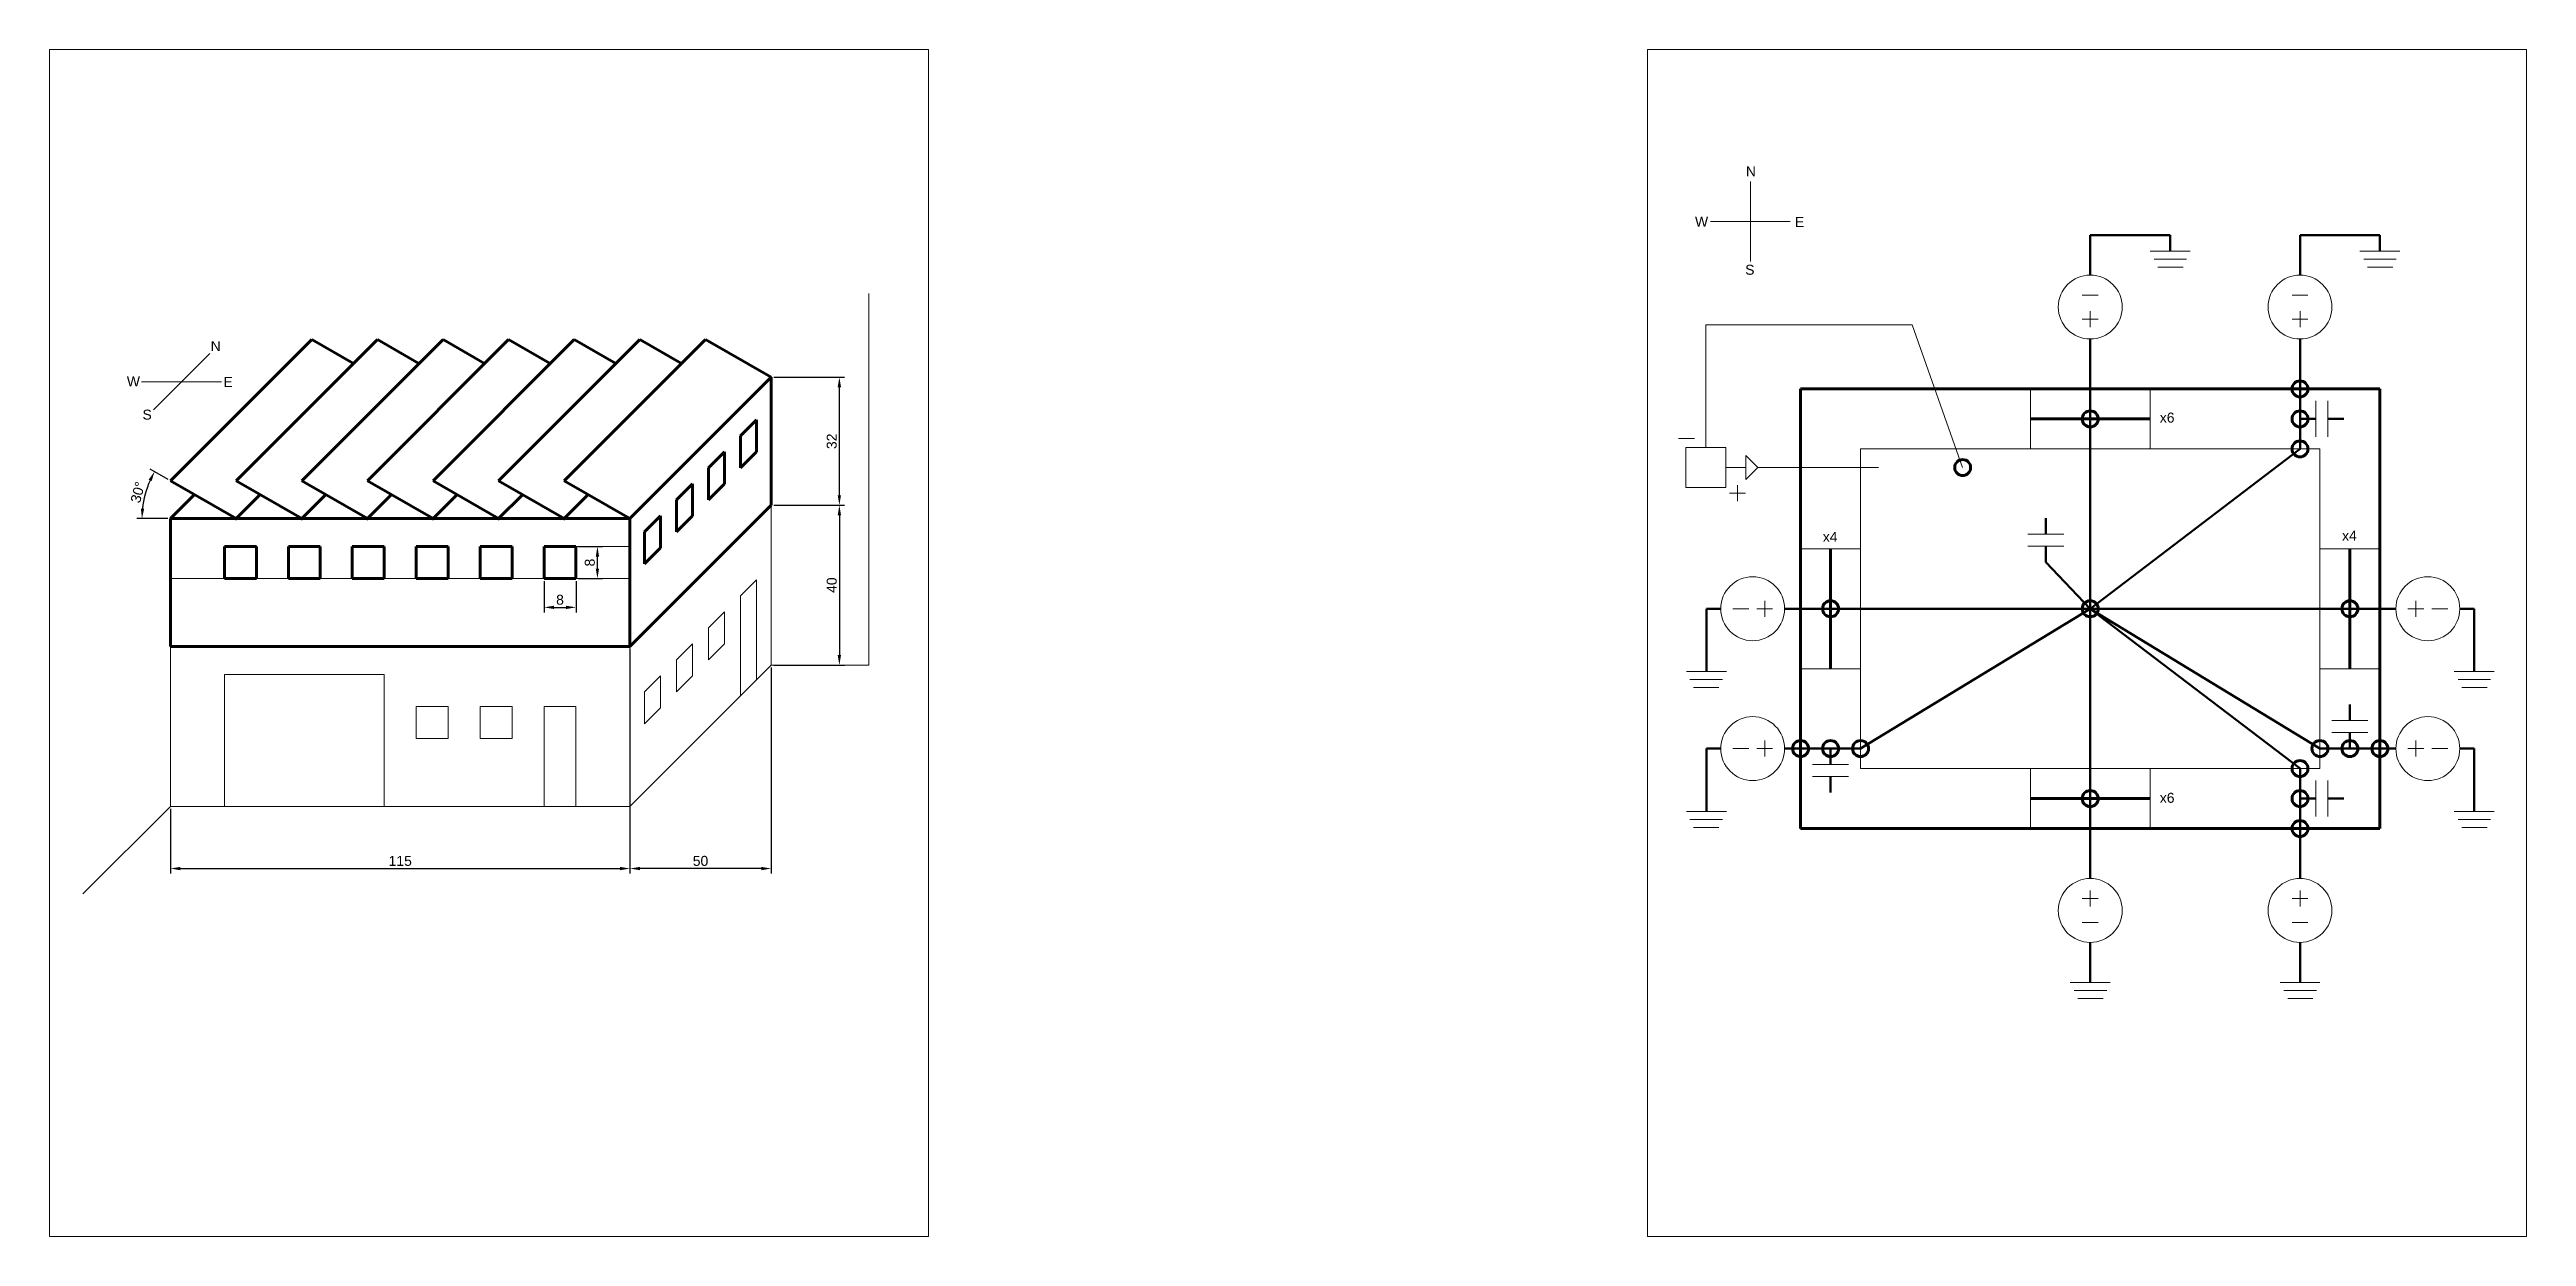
# Model space of a CAD drawing. Header units: millimetres. Extents: x 0 to 1020, y 0 to 297.
# Drawn here: x 0 to 620, y 0 to 297 of the extents above; entities that cross this region are included whole.
import ezdxf

# ---------------------------------------------------------------- set-up
doc = ezdxf.new("R2010")
doc.units = ezdxf.units.MM
doc.layers.add('aux', color=7, linetype='Continuous', lineweight=20, plot=False)
for name, color, linetype, lineweight in [('nodos', 10, 'Continuous', 100), ('objects', 102, 'Continuous', 20), ('ramas', 5, 'Continuous', 50), ('text3.5', 7, 'Continuous', 20), ('tipoA', 7, 'Continuous', 100), ('tipoB', 7, 'Continuous', 20)]:
    doc.layers.add(name, color=color, linetype=linetype, lineweight=lineweight)
doc.styles.get("Standard").update_dxf_attribs({"font": 'arial.ttf'})
doc.dimstyles.new('ISO-25', dxfattribs={"dimtxt": 2.5, "dimasz": 2.5, "dimexe": 1.25, "dimexo": 0.625, "dimtad": 1, "dimtxsty": 'Standard', "dimcen": 2.5, "dimadec": 0, "dimazin": 0, "dimtfac": 1, "dimtmove": 0, "dimatfit": 3, "dimfxl": 1, "dimarcsym": 0})

msp = doc.modelspace()

# ---------------------------------------------------------------- texts
at = {"layer": 'tipoB', "char_height": 2.5, "attachment_point": 1}
for s, width, insert in [(' N', 9.02377, (423.645, 267.756)), ('W', 7.59015, (411.874, 255.183)), (' E', 8.82708, (435.894, 255.109)), (' S', 10.00149, (423.476, 243.147)), (' N', 9.02377, (39.366, 224.028)), ('W', 7.59015, (19.346, 215.215)), (' E', 8.82708, (42.551, 215.06)), (' S', 10.00149, (22.297, 206.9)), ('x6', 10.24429, (528.218, 206.159)), ('x4', 10.24429, (443.869, 176.316)), ('x4', 10.24429, (573.847, 176.608)), ('x6', 10.24429, (528.218, 111.017))]:
    msp.add_mtext_dynamic_manual_height_columns(s, width=width, gutter_width=12.5, heights=[0], dxfattribs=dict(at, insert=insert))

# ---------------------------------------------------------------- blocks, each defined once
blk = doc.blocks.new('*D2')
at = {"layer": 'Defpoints', "color": 0, "transparency": 16777216}
for p in [(180.63, 214.98), (197.7, 214.98), (180.63, 182.98)]:
    blk.add_point(p, dxfattribs=at)
at = {"layer": 'text3.5', "color": 0, "lineweight": -2, "transparency": 16777216}
for p, q in [((181.26, 214.98), (198.95, 214.98)), ((197.7, 185.48), (197.7, 212.48)), ((181.26, 182.98), (198.95, 182.98))]:
    blk.add_line(p, q, dxfattribs=at)
at = {"layer": 'text3.5', "color": 0, "transparency": 16777216}
for points in [[(197.28, 212.48), (198.12, 212.48), (197.7, 214.98)], [(197.28, 185.48), (198.12, 185.48), (197.7, 182.98)]]:
    blk.add_solid(points, dxfattribs=at)
at = {"layer": 'text3.5', "color": 0, "transparency": 16777216, "insert": (195.8, 198.98), "char_height": 2.5, "attachment_point": 5, "rotation": 90}
blk.add_mtext('32', dxfattribs=at)
blk = doc.blocks.new('*D4')
at = {"layer": 'Defpoints', "color": 0, "transparency": 16777216}
for p in [(30.28, 107.63), (145.28, 107.63), (145.28, 92.06)]:
    blk.add_point(p, dxfattribs=at)
at = {"layer": 'text3.5', "color": 0, "lineweight": -2, "transparency": 16777216}
for p, q in [((30.28, 107), (30.28, 90.81)), ((145.28, 107), (145.28, 90.81)), ((32.78, 92.06), (142.78, 92.06))]:
    blk.add_line(p, q, dxfattribs=at)
at = {"layer": 'text3.5', "color": 0, "transparency": 16777216}
for points in [[(32.78, 92.48), (32.78, 91.64), (30.28, 92.06)], [(142.78, 92.48), (142.78, 91.64), (145.28, 92.06)]]:
    blk.add_solid(points, dxfattribs=at)
at = {"layer": 'text3.5', "color": 0, "transparency": 16777216, "insert": (87.78, 93.96), "char_height": 2.5, "attachment_point": 5}
blk.add_mtext('115', dxfattribs=at)
blk = doc.blocks.new('*D5')
at = {"layer": 'Defpoints', "color": 0, "transparency": 16777216}
for p in [(123.78, 164.63), (131.78, 164.63), (131.78, 157.42)]:
    blk.add_point(p, dxfattribs=at)
at = {"layer": 'text3.5', "color": 0, "lineweight": -2, "transparency": 16777216}
for p, q in [((123.78, 164), (123.78, 156.17)), ((131.78, 164), (131.78, 156.17)), ((126.28, 157.42), (129.28, 157.42))]:
    blk.add_line(p, q, dxfattribs=at)
at = {"layer": 'text3.5', "color": 0, "transparency": 16777216}
for points in [[(126.28, 157.83), (126.28, 157), (123.78, 157.42)], [(129.28, 157.83), (129.28, 157), (131.78, 157.42)]]:
    blk.add_solid(points, dxfattribs=at)
at = {"layer": 'text3.5', "color": 0, "transparency": 16777216, "insert": (127.78, 159.32), "char_height": 2.5, "attachment_point": 5}
blk.add_mtext('8', dxfattribs=at)
blk = doc.blocks.new('*D6')
at = {"layer": 'Defpoints', "color": 0, "transparency": 16777216}
for p in [(131.78, 172.63), (137.14, 172.63), (131.78, 164.63)]:
    blk.add_point(p, dxfattribs=at)
at = {"layer": 'text3.5', "color": 0, "lineweight": -2, "transparency": 16777216}
for p, q in [((132.4, 172.63), (138.39, 172.63)), ((137.14, 167.13), (137.14, 170.13)), ((132.4, 164.63), (138.39, 164.63))]:
    blk.add_line(p, q, dxfattribs=at)
at = {"layer": 'text3.5', "color": 0, "transparency": 16777216}
for points in [[(136.73, 170.13), (137.56, 170.13), (137.14, 172.63)], [(136.73, 167.13), (137.56, 167.13), (137.14, 164.63)]]:
    blk.add_solid(points, dxfattribs=at)
at = {"layer": 'text3.5', "color": 0, "transparency": 16777216, "insert": (135.24, 168.63), "char_height": 2.5, "attachment_point": 5, "rotation": 90}
blk.add_mtext('8', dxfattribs=at)
blk = doc.blocks.new('*D8')
at = {"layer": 'Defpoints', "color": 0, "transparency": 16777216}
for p in [(145.28, 147.63), (180.63, 142.98), (145.28, 92.06)]:
    blk.add_point(p, dxfattribs=at)
at = {"layer": 'text3.5', "color": 0, "lineweight": -2, "transparency": 16777216}
for p, q in [((145.28, 147), (145.28, 90.81)), ((180.63, 142.36), (180.63, 90.81)), ((178.13, 92.06), (147.78, 92.06))]:
    blk.add_line(p, q, dxfattribs=at)
at = {"layer": 'text3.5', "color": 0, "transparency": 16777216}
for points in [[(147.78, 92.48), (147.78, 91.64), (145.28, 92.06)], [(178.13, 92.48), (178.13, 91.64), (180.63, 92.06)]]:
    blk.add_solid(points, dxfattribs=at)
at = {"layer": 'text3.5', "color": 0, "transparency": 16777216, "insert": (162.95, 93.96), "char_height": 2.5, "attachment_point": 5}
blk.add_mtext('50', dxfattribs=at)
blk = doc.blocks.new('*D9')
at = {"layer": 'Defpoints', "color": 0, "transparency": 16777216}
for p in [(180.63, 182.98), (180.63, 142.98), (197.7, 142.98)]:
    blk.add_point(p, dxfattribs=at)
at = {"layer": 'text3.5', "color": 0, "lineweight": -2, "transparency": 16777216}
for p, q in [((181.26, 182.98), (198.95, 182.98)), ((197.7, 180.48), (197.7, 145.48)), ((181.26, 142.98), (198.95, 142.98))]:
    blk.add_line(p, q, dxfattribs=at)
at = {"layer": 'text3.5', "color": 0, "transparency": 16777216}
for points in [[(197.28, 180.48), (198.12, 180.48), (197.7, 182.98)], [(197.28, 145.48), (198.12, 145.48), (197.7, 142.98)]]:
    blk.add_solid(points, dxfattribs=at)
at = {"layer": 'text3.5', "color": 0, "transparency": 16777216, "insert": (195.8, 162.98), "char_height": 2.5, "attachment_point": 5, "rotation": 90}
blk.add_mtext('40', dxfattribs=at)
blk = doc.blocks.new('*D10')
at = {"layer": 'Defpoints', "color": 0, "transparency": 16777216}
for p in [(24.56, 187.68), (30.28, 189.11), (30.28, 179.63), (46.7, 179.63), (145.28, 179.63)]:
    blk.add_point(p, dxfattribs=at)
at = {"layer": 'text3.5', "color": 0, "lineweight": -2, "transparency": 16777216}
for p, q in [((29.73, 189.42), (25.22, 192.03)), ((29.65, 179.63), (21.89, 179.63))]:
    blk.add_line(p, q, dxfattribs=at)
blk.add_arc((46.7, 179.63), 23.56, 156.08208, 173.91792, dxfattribs=at)
at = {"layer": 'text3.5', "color": 0, "transparency": 16777216}
for points in [[(24.79, 189.37), (25.54, 188.99), (26.3, 191.41)], [(23.69, 182.1), (22.86, 182.14), (23.14, 179.63)]]:
    blk.add_solid(points, dxfattribs=at)
at = {"layer": 'text3.5', "color": 0, "transparency": 16777216, "insert": (22.11, 186.22), "char_height": 2.5, "attachment_point": 5, "rotation": 75}
blk.add_mtext('30°', dxfattribs=at)

# ---------------------------------------------------------------- dimensions: what is measured, and where the dimension line sits
at = {"layer": 'text3.5'}
for base, p1, p2, picture, middle in [((197.7, 214.981), (180.632, 182.981), (180.632, 214.981), '*D2', (195.797, 198.981)), ((137.145, 172.626), (131.776, 164.626), (131.776, 172.626), '*D6', (135.243, 168.626))]:
    dim = msp.add_linear_dim(base=base, p1=p1, p2=p2, angle=90, dimstyle='ISO-25', dxfattribs=at)
    dim.commit()
    dim.dimension.update_dxf_attribs({"geometry": picture, "text_midpoint": middle})
dim = msp.add_angular_dim_2l(base=(24.564, 187.685), line1=((46.705, 179.626), (30.276, 189.111)), line2=((145.276, 179.626), (30.276, 179.626)), dimstyle='ISO-25', dxfattribs=at)
dim.commit()
dim.dimension.update_dxf_attribs({"geometry": '*D10', "text_midpoint": (22.108, 186.217)})
dim = msp.add_linear_dim(base=(197.7, 142.981), p1=(180.632, 182.981), p2=(180.632, 142.981), angle=90, dimstyle='ISO-25', dxfattribs=at)
dim.commit()
dim.dimension.update_dxf_attribs({"geometry": '*D9', "text_midpoint": (197.7, 162.981), "dimtype": 160})
for base, p1, p2, picture, middle in [((131.776, 157.418), (123.776, 164.626), (131.776, 164.626), '*D5', (127.776, 159.32)), ((145.276, 92.059), (30.276, 107.626), (145.276, 107.626), '*D4', (87.776, 93.961))]:
    dim = msp.add_linear_dim(base=base, p1=p1, p2=p2, dimstyle='ISO-25', dxfattribs=at)
    dim.commit()
    dim.dimension.update_dxf_attribs({"geometry": picture, "text_midpoint": middle})
dim = msp.add_linear_dim(base=(145.276, 92.059), p1=(180.632, 142.981), p2=(145.276, 147.626), text='50', dimstyle='ISO-25', dxfattribs=at)
dim.commit()
dim.dimension.update_dxf_attribs({"geometry": '*D8', "text_midpoint": (162.954, 93.961)})

# ---------------------------------------------------------------- linework, layer by layer
at = {"layer": 'aux'}
for p, q in [((220, 297), (0, 297)), ((0, 297), (0, 0)), ((220, 0), (220, 297)), ((620, 297), (400, 297)), ((400, 297), (400, 0)), ((620, 0), (620, 297)), ((205.058, 142.981), (205.058, 235.998)), ((510.815, 197.073), (495.815, 197.073)), ((510.815, 197.073), (510.815, 117.073)), ((131.776, 172.626), (145.276, 172.626)), ((453.315, 157.073), (453.315, 172.073)), ((145.276, 164.626), (30.276, 164.626)), ((453.315, 157.073), (568.315, 157.073)), ((0, 0), (220, 0)), ((400, 0), (620, 0))]:
    msp.add_line(p, q, dxfattribs=at)
at = {"layer": 'nodos'}
for centre in [(563.315, 212.073), (510.815, 204.573), (563.315, 204.573), (563.315, 197.073), (478.875, 192.407), (445.815, 157.073), (510.815, 157.073), (575.815, 157.073), (438.315, 122.073), (445.815, 122.073), (453.315, 122.073), (568.315, 122.073), (575.815, 122.073), (583.315, 122.073), (563.315, 117.073), (510.815, 109.573), (563.315, 109.573), (563.315, 102.073)]:
    msp.add_circle(centre, 2, dxfattribs=at)
at = {"layer": 'objects'}
for p, q in [((525.815, 246.573), (535.815, 246.573)), ((526.776, 244.573), (534.927, 244.573)), ((527.737, 242.573), (534.039, 242.573)), ((578.315, 246.573), (588.315, 246.573)), ((579.276, 244.573), (587.427, 244.573)), ((580.237, 242.573), (586.539, 242.573)), ((512.815, 235.573), (508.815, 235.573)), ((512.815, 229.573), (508.815, 229.573)), ((510.815, 231.573), (510.815, 227.573)), ((565.315, 235.573), (561.315, 235.573)), ((565.315, 229.573), (561.315, 229.573)), ((563.315, 231.573), (563.315, 227.573)), ((414.614, 197.407), (414.614, 228.151)), ((414.614, 228.151), (466.254, 228.151)), ((466.254, 228.151), (478.875, 192.407)), ((567.315, 209.073), (567.315, 200.073)), ((570.315, 209.073), (570.315, 200.073)), ((411.733, 199.667), (407.733, 199.667)), ((419.614, 197.407), (409.614, 197.407)), ((409.614, 197.407), (409.614, 187.407)), ((419.614, 187.407), (419.614, 197.407)), ((419.614, 192.407), (424.614, 192.407)), ((424.614, 192.407), (424.614, 195.407)), ((424.614, 195.407), (427.614, 192.407)), ((424.614, 192.407), (424.614, 189.407)), ((424.614, 189.407), (427.614, 192.407)), ((427.614, 192.407), (457.829, 192.407)), ((409.614, 187.407), (419.614, 187.407)), ((422.525, 187.985), (422.525, 183.985)), ((424.525, 185.985), (420.525, 185.985)), ((504.205, 175.732), (495.205, 175.732)), ((504.205, 172.732), (495.205, 172.732)), ((425.315, 157.073), (421.315, 157.073)), ((427.315, 157.073), (431.315, 157.073)), ((429.315, 159.073), (429.315, 155.073)), ((594.315, 157.073), (590.315, 157.073)), ((592.315, 159.073), (592.315, 155.073)), ((596.315, 157.073), (600.315, 157.073)), ((419.724, 141.345), (409.724, 141.345)), ((418.763, 139.345), (410.612, 139.345)), ((417.802, 137.345), (411.5, 137.345)), ((601.905, 141.345), (611.905, 141.345)), ((602.866, 139.345), (611.017, 139.345)), ((603.828, 137.345), (610.129, 137.345)), ((429.315, 124.073), (429.315, 120.073)), ((571.315, 129.073), (580.315, 129.073)), ((571.315, 126.073), (580.315, 126.073)), ((592.315, 124.073), (592.315, 120.073)), ((425.315, 122.073), (421.315, 122.073)), ((427.315, 122.073), (431.315, 122.073)), ((450.315, 118.073), (441.315, 118.073)), ((594.315, 122.073), (590.315, 122.073)), ((596.315, 122.073), (600.315, 122.073)), ((450.315, 115.073), (441.315, 115.073)), ((567.315, 114.073), (567.315, 105.073)), ((570.315, 114.073), (570.315, 105.073)), ((419.724, 106.345), (409.724, 106.345)), ((601.905, 106.345), (611.905, 106.345)), ((418.763, 104.345), (410.612, 104.345)), ((417.802, 102.345), (411.5, 102.345)), ((602.866, 104.345), (611.017, 104.345)), ((603.828, 102.345), (610.129, 102.345)), ((512.815, 84.573), (508.815, 84.573)), ((510.815, 82.573), (510.815, 86.573)), ((565.315, 84.573), (561.315, 84.573)), ((563.315, 82.573), (563.315, 86.573)), ((512.815, 78.573), (508.815, 78.573)), ((565.315, 78.573), (561.315, 78.573)), ((505.815, 63.573), (515.815, 63.573)), ((558.315, 63.573), (568.315, 63.573)), ((506.776, 61.573), (514.927, 61.573)), ((507.737, 59.573), (514.039, 59.573)), ((559.276, 61.573), (567.427, 61.573)), ((560.237, 59.573), (566.539, 59.573))]:
    msp.add_line(p, q, dxfattribs=at)
for centre in [(510.815, 232.573), (563.315, 232.573), (426.315, 157.073), (595.315, 157.073), (426.315, 122.073), (595.315, 122.073), (510.815, 81.573), (563.315, 81.573)]:
    msp.add_circle(centre, 8, dxfattribs=at)
at = {"layer": 'ramas'}
for p, q in [((510.815, 240.573), (510.815, 250.573)), ((510.815, 250.573), (530.815, 250.573)), ((530.815, 250.573), (530.815, 246.573)), ((563.315, 240.573), (563.315, 250.573)), ((563.315, 250.573), (583.315, 250.573)), ((583.315, 250.573), (583.315, 246.573)), ((510.815, 212.073), (510.815, 224.573)), ((563.315, 212.073), (563.315, 224.573)), ((510.815, 157.073), (510.815, 212.073)), ((563.315, 197.073), (563.315, 212.073)), ((563.315, 204.573), (567.315, 204.573)), ((570.315, 204.573), (574.315, 204.573)), ((510.815, 157.073), (563.315, 197.073)), ((499.705, 179.732), (499.705, 175.732)), ((499.705, 172.732), (499.705, 168.732)), ((510.815, 157.073), (499.705, 168.732)), ((418.315, 157.073), (414.724, 157.073)), ((414.724, 157.073), (414.724, 141.345)), ((438.315, 157.073), (434.315, 157.073)), ((445.815, 157.073), (438.315, 157.073)), ((510.815, 157.073), (445.815, 157.073)), ((453.315, 122.073), (510.815, 157.073)), ((510.815, 157.073), (510.815, 109.573)), ((563.315, 117.073), (510.815, 157.073)), ((510.815, 157.073), (568.315, 122.073)), ((510.815, 157.073), (583.315, 157.073)), ((583.315, 157.073), (587.315, 157.073)), ((603.315, 157.073), (606.905, 157.073)), ((606.905, 157.073), (606.905, 141.345)), ((575.815, 129.073), (575.815, 133.073)), ((575.815, 122.073), (575.815, 126.073)), ((418.315, 122.073), (414.724, 122.073)), ((414.724, 122.073), (414.724, 106.345)), ((438.315, 122.073), (434.315, 122.073)), ((453.315, 122.073), (438.315, 122.073)), ((445.815, 122.073), (445.815, 118.073)), ((568.315, 122.073), (583.315, 122.073)), ((583.315, 122.073), (587.315, 122.073)), ((603.315, 122.073), (606.905, 122.073)), ((606.905, 122.073), (606.905, 106.345)), ((445.815, 115.073), (445.815, 111.073)), ((563.315, 117.073), (563.315, 102.073)), ((510.815, 109.573), (510.815, 89.573)), ((563.315, 109.573), (567.315, 109.573)), ((570.315, 109.573), (574.315, 109.573)), ((563.315, 102.073), (563.315, 89.573)), ((510.815, 73.573), (510.815, 63.573)), ((563.315, 73.573), (563.315, 63.573))]:
    msp.add_line(p, q, dxfattribs=at)
at = {"layer": 'tipoA'}
for p, q in [((30.276, 189.111), (65.632, 224.467)), ((46.705, 189.111), (82.06, 224.467)), ((63.133, 189.111), (98.489, 224.467)), ((76.047, 218.453), (65.632, 224.467)), ((79.562, 189.111), (114.917, 224.467)), ((92.475, 218.453), (82.06, 224.467)), ((95.991, 189.111), (131.346, 224.467)), ((108.904, 218.453), (98.489, 224.467)), ((112.419, 189.111), (147.774, 224.467)), ((125.333, 218.453), (114.917, 224.467)), ((128.848, 189.111), (164.203, 224.467)), ((141.761, 218.453), (131.346, 224.467)), ((158.19, 218.453), (147.774, 224.467)), ((180.632, 214.981), (164.203, 224.467)), ((145.276, 179.626), (180.632, 214.981)), ((180.632, 182.981), (180.632, 214.981)), ((583.315, 212.073), (438.315, 212.073)), ((438.315, 212.073), (438.315, 102.073)), ((583.315, 102.073), (583.315, 212.073)), ((172.954, 200.304), (176.954, 204.304)), ((172.954, 200.304), (172.954, 192.304)), ((176.954, 204.304), (176.954, 196.304)), ((495.815, 204.573), (525.815, 204.573)), ((164.954, 192.304), (168.954, 196.304)), ((164.954, 192.304), (164.954, 184.304)), ((168.954, 196.304), (168.954, 188.304)), ((172.954, 192.304), (176.954, 196.304)), ((46.705, 179.626), (30.276, 189.111)), ((63.133, 179.626), (46.705, 189.111)), ((79.562, 179.626), (63.133, 189.111)), ((95.991, 179.626), (79.562, 189.111)), ((112.419, 179.626), (95.991, 189.111)), ((128.848, 179.626), (112.419, 189.111)), ((145.276, 179.626), (128.848, 189.111)), ((156.954, 184.304), (160.954, 188.304)), ((160.954, 188.304), (160.954, 180.304)), ((164.954, 184.304), (168.954, 188.304)), ((30.276, 179.626), (36.289, 185.639)), ((46.705, 179.626), (52.718, 185.639)), ((63.133, 179.626), (69.147, 185.639)), ((79.562, 179.626), (85.575, 185.639)), ((95.991, 179.626), (102.004, 185.639)), ((112.419, 179.626), (118.432, 185.639)), ((128.848, 179.626), (134.861, 185.639)), ((145.276, 147.626), (180.632, 182.981)), ((148.954, 176.304), (152.954, 180.304)), ((152.954, 180.304), (152.954, 172.304)), ((156.954, 184.304), (156.954, 176.304)), ((156.954, 176.304), (160.954, 180.304)), ((145.276, 179.626), (30.276, 179.626)), ((30.276, 179.626), (30.276, 147.626)), ((145.276, 147.626), (145.276, 179.626)), ((148.954, 176.304), (148.954, 168.304)), ((51.776, 172.626), (43.776, 172.626)), ((43.776, 172.626), (43.776, 164.626)), ((51.776, 164.626), (51.776, 172.626)), ((67.776, 172.626), (59.776, 172.626)), ((59.776, 172.626), (59.776, 164.626)), ((67.776, 164.626), (67.776, 172.626)), ((83.776, 172.626), (75.776, 172.626)), ((75.776, 172.626), (75.776, 164.626)), ((83.776, 164.626), (83.776, 172.626)), ((99.776, 172.626), (91.776, 172.626)), ((91.776, 172.626), (91.776, 164.626)), ((99.776, 164.626), (99.776, 172.626)), ((115.776, 172.626), (107.776, 172.626)), ((107.776, 172.626), (107.776, 164.626)), ((115.776, 164.626), (115.776, 172.626)), ((131.776, 172.626), (123.776, 172.626)), ((123.776, 172.626), (123.776, 164.626)), ((131.776, 164.626), (131.776, 172.626)), ((148.954, 168.304), (152.954, 172.304)), ((445.815, 172.073), (445.815, 142.073)), ((575.815, 172.073), (575.815, 142.073)), ((43.776, 164.626), (51.776, 164.626)), ((59.776, 164.626), (67.776, 164.626)), ((75.776, 164.626), (83.776, 164.626)), ((91.776, 164.626), (99.776, 164.626)), ((107.776, 164.626), (115.776, 164.626)), ((123.776, 164.626), (131.776, 164.626)), ((145.276, 147.626), (30.276, 147.626)), ((495.815, 109.573), (525.815, 109.573)), ((438.315, 102.073), (583.315, 102.073))]:
    msp.add_line(p, q, dxfattribs=at)
for p in [(46.705, 179.626), (63.133, 179.626), (79.562, 179.626), (95.991, 179.626), (112.419, 179.626), (128.848, 179.626)]:
    msp.add_point(p, dxfattribs=at)
at = {"layer": 'tipoB'}
for p, q in [((425.738, 263.97), (425.738, 243.97)), ((415.738, 253.97), (435.738, 253.97)), ((25.982, 206.809), (40.124, 220.951)), ((33.053, 213.88), (23.053, 213.88)), ((33.053, 213.88), (43.053, 213.88)), ((495.815, 197.073), (495.815, 212.073)), ((525.815, 197.073), (525.815, 212.073)), ((568.315, 197.073), (453.315, 197.073)), ((453.315, 197.073), (453.315, 117.073)), ((568.315, 117.073), (568.315, 197.073)), ((180.632, 142.981), (180.632, 182.981)), ((453.315, 172.073), (438.315, 172.073)), ((568.315, 172.073), (583.315, 172.073)), ((172.954, 160.304), (176.954, 164.304)), ((176.954, 164.304), (176.954, 139.304)), ((164.954, 152.304), (168.954, 156.304)), ((168.954, 156.304), (168.954, 148.304)), ((172.954, 160.304), (172.954, 135.304)), ((164.954, 152.304), (164.954, 144.304)), ((30.276, 147.626), (30.276, 107.626)), ((145.276, 107.626), (145.276, 147.626)), ((145.276, 107.626), (180.632, 142.981)), ((156.954, 144.304), (160.954, 148.304)), ((156.954, 144.304), (156.954, 136.304)), ((160.954, 148.304), (160.954, 140.304)), ((164.954, 144.304), (168.954, 148.304)), ((180.632, 142.981), (205.058, 142.981)), ((83.776, 140.626), (43.776, 140.626)), ((43.776, 140.626), (43.776, 107.626)), ((83.776, 107.626), (83.776, 140.626)), ((148.954, 136.304), (152.954, 140.304)), ((152.954, 140.304), (152.954, 132.304)), ((156.954, 136.304), (160.954, 140.304)), ((453.315, 142.073), (438.315, 142.073)), ((568.315, 142.073), (583.315, 142.073)), ((99.776, 132.626), (91.776, 132.626)), ((91.776, 132.626), (91.776, 124.626)), ((99.776, 124.626), (99.776, 132.626)), ((115.776, 132.626), (107.776, 132.626)), ((107.776, 132.626), (107.776, 124.626)), ((115.776, 124.626), (115.776, 132.626)), ((131.776, 132.626), (123.776, 132.626)), ((123.776, 132.626), (123.776, 107.626)), ((131.776, 107.626), (131.776, 132.626)), ((148.954, 136.304), (148.954, 128.304)), ((148.954, 128.304), (152.954, 132.304)), ((91.776, 124.626), (99.776, 124.626)), ((107.776, 124.626), (115.776, 124.626)), ((453.315, 117.073), (568.315, 117.073)), ((495.815, 117.073), (495.815, 102.073)), ((525.815, 117.073), (525.815, 102.073)), ((30.276, 107.626), (8.348, 85.698)), ((30.276, 107.626), (145.276, 107.626))]:
    msp.add_line(p, q, dxfattribs=at)

msp.set_redraw_order([(e.dxf.handle, doc.entitydb.next_handle()) for e in msp.query("TEXT MTEXT ATTDEF DIMENSION ARC_DIMENSION")])  # texts and dimensions are drawn at this point

doc.saveas('drawing.dxf')
